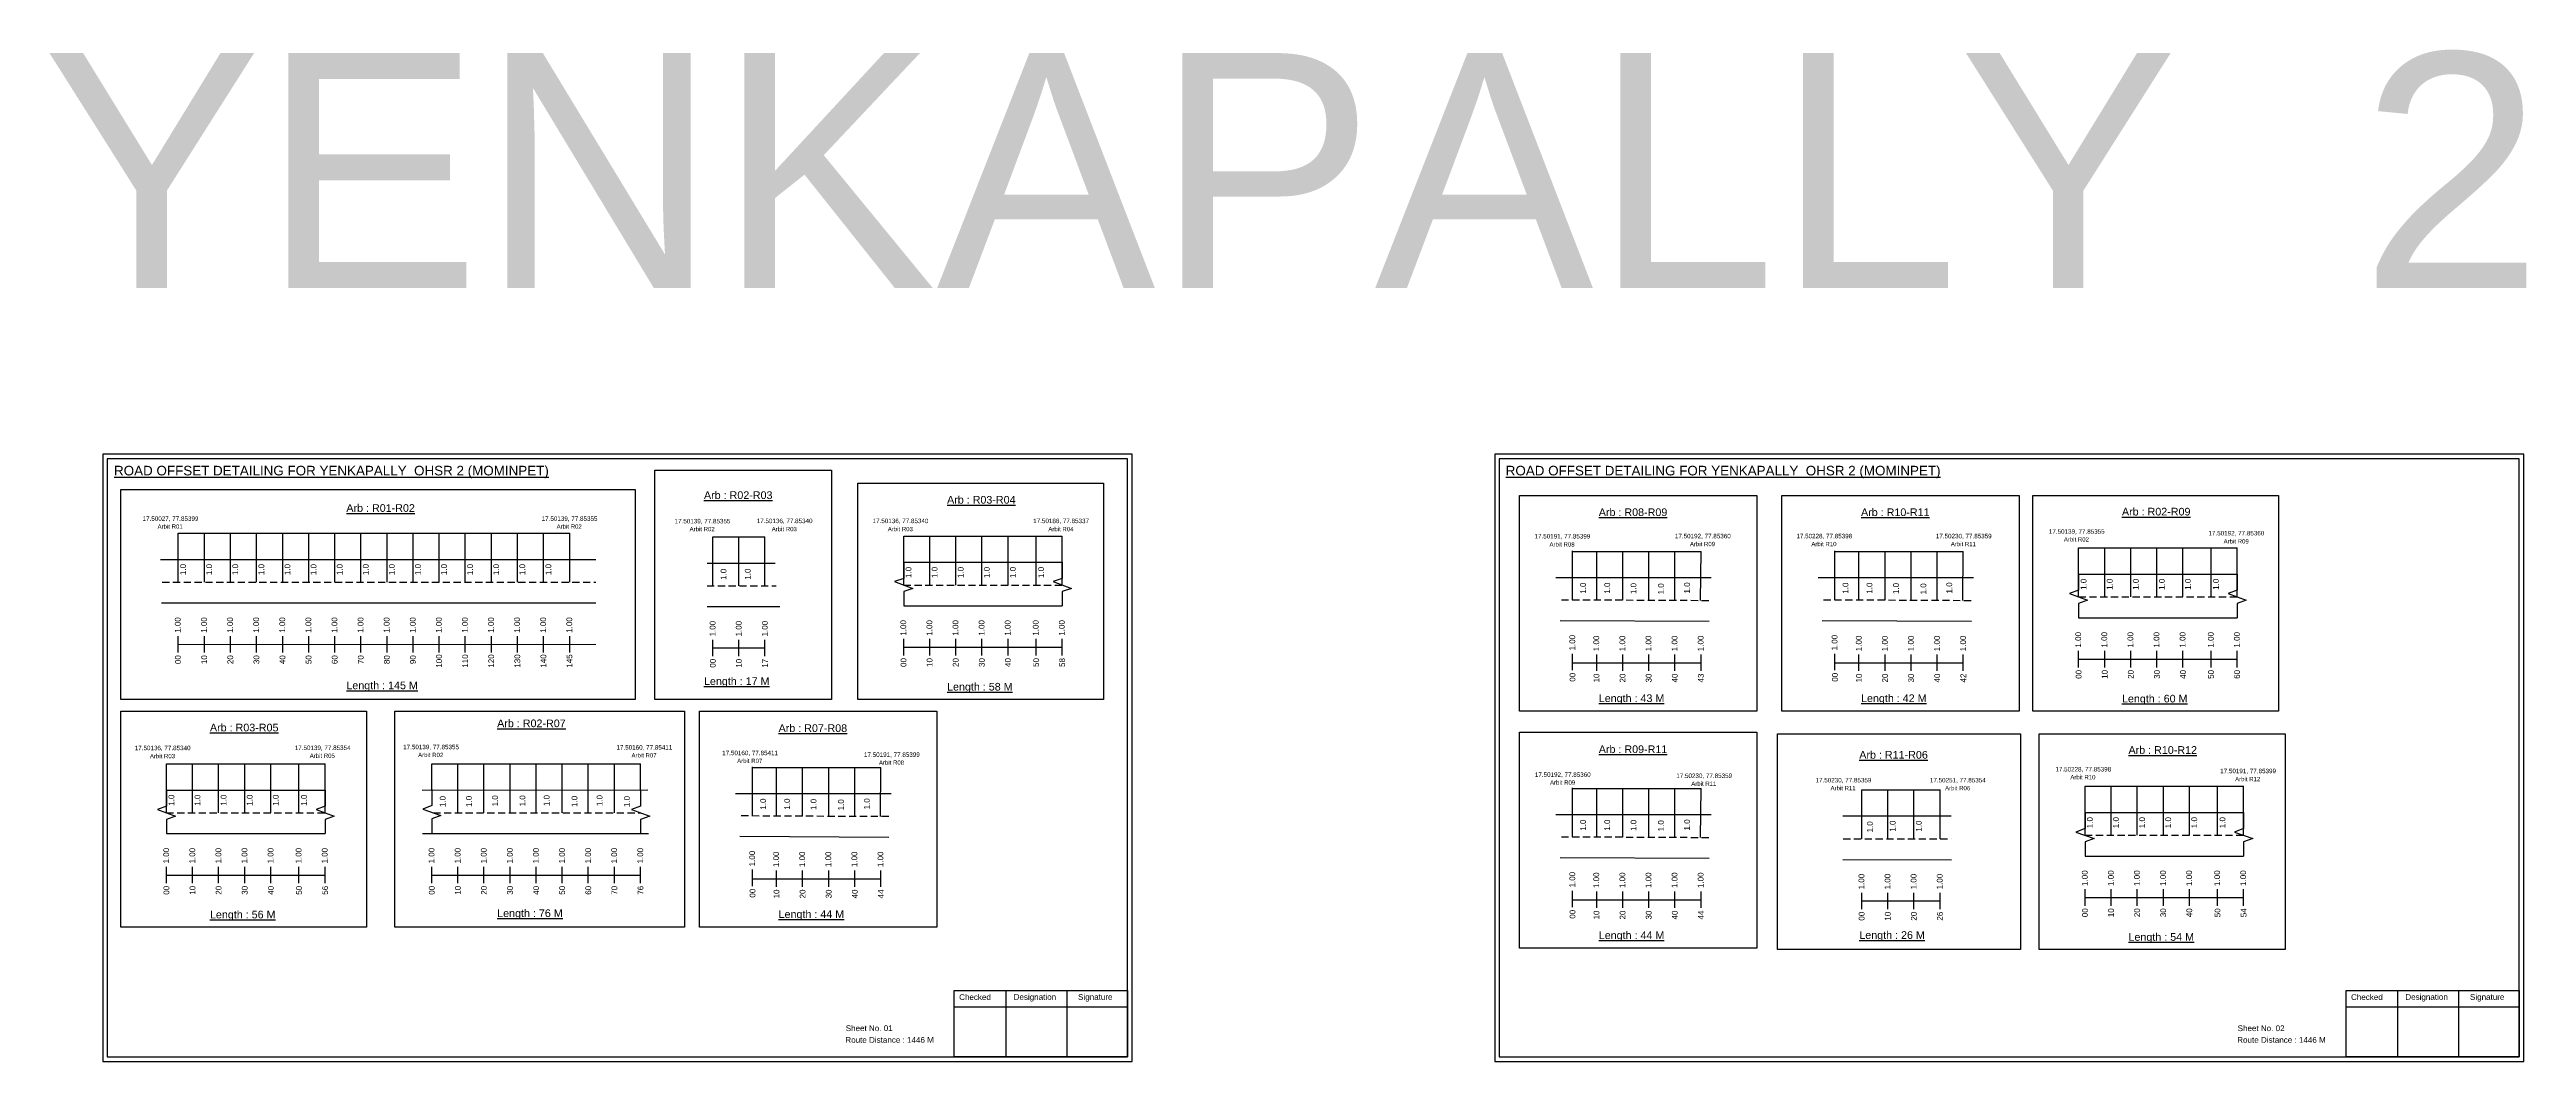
# Model space of a CAD drawing. Header units: inches. Extents: x -117 to 51867, y -12715 to 3423.
# Drawn here: x 45645 to 46936, y -2533 to -2005 of the extents above; entities that cross this region are included whole.
import ezdxf

# ---------------------------------------------------------------- set-up
doc = ezdxf.new("R2010")
doc.units = ezdxf.units.IN
doc.header["$MEASUREMENT"] = 0
doc.linetypes.add('DASHED2', pattern=[0.375, 0.25, -0.125])
doc.layers.add('PDF_Geometry', color=7, linetype='Continuous')
doc.layers.add('PDF_Text', color=5, linetype='Continuous')
doc.styles.add('PDF Arial', font='arial.ttf')
doc.styles.get("Standard").update_dxf_attribs({"font": 'arial.ttf'})

msp = doc.modelspace()

# ---------------------------------------------------------------- linework, layer by layer
at = {"color": 5}
for p, q in [((45712.2, -2257), (45916.2, -2257)), ((45990.8, -2259), (46018, -2259)), ((46090.3, -2258.5), (46172.9, -2258.5)), ((46438.9, -2266.6), (46505.9, -2266.6)), ((46575.7, -2266.6), (46642.6, -2266.6)), ((46702.7, -2264.7), (46785.4, -2264.7)), ((45706, -2377.3), (45788.7, -2377.3)), ((45844.3, -2377.3), (45953.1, -2377.3)), ((46011.5, -2379.2), (46078.4, -2379.2)), ((46438.9, -2390.2), (46505.9, -2390.2)), ((46589.7, -2390.9), (46630.5, -2390.9)), ((46706.1, -2389), (46788.7, -2389))]:
    msp.add_line(p, q, dxfattribs=at)
for p, q in [((45712.2, -2282.6), (45712.2, -2257)), ((45725.8, -2282.6), (45725.8, -2257)), ((45739.4, -2282.6), (45739.4, -2257)), ((45753, -2282.6), (45753, -2257)), ((45766.6, -2282.6), (45766.6, -2257)), ((45780.2, -2282.6), (45780.2, -2257)), ((45793.8, -2282.6), (45793.8, -2257)), ((45807.4, -2282.6), (45807.4, -2257)), ((45821, -2282.6), (45821, -2257)), ((45834.6, -2282.6), (45834.6, -2257)), ((45848.2, -2282.6), (45848.2, -2257)), ((45861.8, -2282.6), (45861.8, -2257)), ((45875.4, -2282.6), (45875.4, -2257)), ((45889, -2282.6), (45889, -2257)), ((45902.6, -2282.6), (45902.6, -2257)), ((45916.2, -2282.6), (45916.2, -2257)), ((45990.8, -2284.5), (45990.8, -2259)), ((46004.4, -2284.5), (46004.4, -2259)), ((46018, -2284.5), (46018, -2259)), ((46090.3, -2284.1), (46090.3, -2258.5)), ((46103.9, -2284.1), (46103.9, -2258.5)), ((46117.5, -2284.1), (46117.5, -2258.5)), ((46131.1, -2284.1), (46131.1, -2258.5)), ((46144.7, -2284.1), (46144.7, -2258.5)), ((46159.3, -2284.1), (46159.3, -2258.5)), ((46172.9, -2284.1), (46172.9, -2258.5)), ((45703, -2270.7), (45929.8, -2270.7)), ((46090.3, -2272.2), (46172.9, -2272.2)), ((46438.9, -2291.8), (46438.9, -2266.3)), ((46451.5, -2291.9), (46451.5, -2266.6)), ((46465.1, -2292), (46465.1, -2266.6)), ((46478.7, -2291.9), (46478.7, -2266.6)), ((46492.3, -2292.1), (46492.3, -2266.6)), ((46505.6, -2292.1), (46505.9, -2266.6)), ((46575.7, -2291.8), (46575.7, -2266.3)), ((46588.2, -2291.9), (46588.2, -2266.6)), ((46601.8, -2292), (46601.8, -2266.6)), ((46615.4, -2291.9), (46615.4, -2266.6)), ((46629, -2292.1), (46629, -2266.6)), ((46642.4, -2292.1), (46642.6, -2266.6)), ((46702.7, -2290.3), (46702.7, -2264.7)), ((46716.3, -2290.3), (46716.3, -2264.7)), ((46729.9, -2290.3), (46729.9, -2264.7)), ((46743.5, -2290.3), (46743.5, -2264.7)), ((46757.1, -2290.3), (46757.1, -2264.7)), ((46771.8, -2290.3), (46771.8, -2264.7)), ((46785.4, -2290.3), (46785.4, -2264.7)), ((45987.8, -2272.6), (46023.3, -2272.6)), ((46511.1, -2280.3), (46430.2, -2280.3)), ((46647.9, -2280.3), (46566.9, -2280.3)), ((46702.7, -2278.4), (46785.4, -2278.4)), ((45703.4, -2293.4), (45929.8, -2293.4)), ((45987.8, -2295.3), (46025.7, -2295.3)), ((46090.3, -2294.9), (46172.9, -2294.9)), ((46432.4, -2302.5), (46510.1, -2302.9)), ((46569.1, -2302.5), (46646.9, -2302.9)), ((46702.7, -2301.1), (46785.4, -2301.1)), ((45706, -2402.9), (45706, -2377.3)), ((45719.6, -2402.9), (45719.6, -2377.3)), ((45733.2, -2402.9), (45733.2, -2377.3)), ((45746.8, -2402.9), (45746.8, -2377.3)), ((45760.4, -2402.9), (45760.4, -2377.3)), ((45775.1, -2402.9), (45775.1, -2377.3)), ((45788.7, -2402.9), (45788.7, -2377.3)), ((45844.3, -2391), (45844.3, -2377.3)), ((45857.9, -2402.9), (45857.9, -2377.3)), ((45871.5, -2402.9), (45871.5, -2377.3)), ((45885.1, -2402.9), (45885.1, -2377.3)), ((45898.7, -2402.9), (45898.7, -2377.3)), ((45912.3, -2402.9), (45912.3, -2377.3)), ((45925.9, -2402.9), (45925.9, -2377.3)), ((45939.5, -2402.9), (45939.5, -2377.3)), ((45953.1, -2391), (45953.1, -2377.3)), ((46011.5, -2404.5), (46011.5, -2378.9)), ((46024, -2404.5), (46024, -2379.2)), ((46037.6, -2404.6), (46037.6, -2379.2)), ((46051.2, -2404.5), (46051.2, -2379.2)), ((46064.8, -2404.8), (46064.8, -2379.2)), ((46078.2, -2404.7), (46078.4, -2379.2)), ((45706, -2391), (45788.7, -2391)), ((45839.3, -2391), (45957, -2390.9)), ((46083.7, -2392.9), (46002.7, -2392.9)), ((46438.9, -2415.4), (46438.9, -2389.9)), ((46451.5, -2415.5), (46451.5, -2390.2)), ((46465.1, -2415.5), (46465.1, -2390.2)), ((46478.7, -2415.5), (46478.7, -2390.2)), ((46492.3, -2415.7), (46492.3, -2390.2)), ((46505.6, -2415.7), (46505.9, -2390.2)), ((46589.7, -2416.4), (46589.7, -2390.9)), ((46603.3, -2416.4), (46603.3, -2390.9)), ((46616.9, -2416.4), (46616.9, -2390.9)), ((46630.5, -2416.4), (46630.5, -2390.9)), ((46706.1, -2414.6), (46706.1, -2389)), ((46719.7, -2414.6), (46719.7, -2389)), ((46733.3, -2414.6), (46733.3, -2389)), ((46746.9, -2414.6), (46746.9, -2389)), ((46760.5, -2414.6), (46760.5, -2389)), ((46775.1, -2414.6), (46775.1, -2389)), ((46788.7, -2414.6), (46788.7, -2389)), ((45706, -2413.7), (45788.7, -2413.7)), ((45839.5, -2413.7), (45957.3, -2413.7)), ((46511.1, -2403.9), (46430.2, -2403.9)), ((46579.8, -2404.5), (46636.3, -2404.5)), ((46706.1, -2402.7), (46788.7, -2402.7)), ((46004.9, -2415.1), (46082.6, -2415.5)), ((46432.4, -2426.1), (46510.1, -2426.5)), ((46706.1, -2425.4), (46788.7, -2425.4)), ((46579.8, -2427.2), (46636.5, -2427.3))]:
    msp.add_line(p, q)
at = {"linetype": 'DASHED2', "ltscale": 15}
for p, q in [((45703.8, -2282.5), (45929.8, -2282.6)), ((45987.8, -2284.5), (46023.8, -2284.5)), ((46090.3, -2284.1), (46172.9, -2284.1)), ((46433.1, -2291.7), (46511.4, -2292.1)), ((46569.8, -2291.7), (46648.1, -2292.1)), ((46702.7, -2290.3), (46785.4, -2290.3)), ((45706, -2402.9), (45788.7, -2402.9)), ((45845.1, -2402.9), (45953.1, -2402.9)), ((46005.6, -2404.3), (46083.9, -2404.7)), ((46433.1, -2415.3), (46511.4, -2415.7)), ((46580, -2416.4), (46636.3, -2416.4)), ((46706.1, -2414.6), (46788.7, -2414.6))]:
    msp.add_line(p, q, dxfattribs=at)
at = {"color": 217, "true_color": 0x93278f}
for p, q in [((45712.1, -2319.3), (45712.1, -2310.7)), ((45725.8, -2319.3), (45725.8, -2310.7)), ((45739.4, -2319.3), (45739.4, -2310.7)), ((45753, -2319.3), (45753, -2310.7)), ((45766.6, -2319.3), (45766.6, -2310.7)), ((45780.2, -2319.3), (45780.2, -2310.7)), ((45793.8, -2319.3), (45793.8, -2310.7)), ((45807.4, -2319.3), (45807.4, -2310.7)), ((45821, -2319.3), (45821, -2310.7)), ((45834.6, -2319.3), (45834.6, -2310.7)), ((45848.2, -2319.3), (45848.2, -2310.7)), ((45861.8, -2319.3), (45861.8, -2310.7)), ((45875.4, -2319.3), (45875.4, -2310.7)), ((45889, -2319.3), (45889, -2310.7)), ((45902.6, -2319.3), (45902.6, -2310.7)), ((45916.2, -2319.3), (45916.2, -2310.7)), ((45712.2, -2315), (45929.8, -2314.9)), ((45990.8, -2321.2), (45990.8, -2312.6)), ((45990.8, -2316.9), (46018, -2316.9)), ((46004.4, -2321.2), (46004.4, -2312.6)), ((46018, -2321.2), (46018, -2312.6)), ((46090.3, -2320.8), (46090.3, -2312.2)), ((46090.3, -2316.5), (46172.9, -2316.5)), ((46103.9, -2320.8), (46103.9, -2312.2)), ((46117.5, -2320.8), (46117.5, -2312.2)), ((46131.1, -2320.8), (46131.1, -2312.2)), ((46144.7, -2320.8), (46144.7, -2312.2)), ((46159.3, -2320.8), (46159.3, -2312.2)), ((46172.9, -2320.8), (46172.9, -2312.2)), ((46438.9, -2328.5), (46438.9, -2319.9)), ((46451.5, -2328.8), (46451.5, -2320.3)), ((46465.1, -2328.8), (46465.1, -2320.3)), ((46478.7, -2328.8), (46478.7, -2320.3)), ((46492.3, -2328.8), (46492.3, -2320.3)), ((46505.9, -2328.8), (46505.9, -2320.3)), ((46575.7, -2328.5), (46575.7, -2319.9)), ((46588.2, -2328.8), (46588.2, -2320.3)), ((46601.8, -2328.8), (46601.8, -2320.3)), ((46615.4, -2328.8), (46615.4, -2320.3)), ((46629, -2328.8), (46629, -2320.3)), ((46642.6, -2328.8), (46642.6, -2320.3)), ((46702.7, -2327), (46702.7, -2318.4)), ((46702.7, -2322.7), (46785.4, -2322.7)), ((46716.3, -2327), (46716.3, -2318.4)), ((46729.9, -2327), (46729.9, -2318.4)), ((46743.5, -2327), (46743.5, -2318.4)), ((46757.1, -2327), (46757.1, -2318.4)), ((46771.8, -2327), (46771.8, -2318.4)), ((46785.4, -2327), (46785.4, -2318.4)), ((46438.9, -2324.6), (46505.9, -2324.6)), ((46575.7, -2324.6), (46642.6, -2324.6)), ((45706, -2439.6), (45706, -2431)), ((45706, -2435.3), (45788.7, -2435.3)), ((45719.6, -2439.6), (45719.6, -2431)), ((45733.2, -2439.6), (45733.2, -2431)), ((45746.8, -2439.6), (45746.8, -2431)), ((45760.4, -2439.6), (45760.4, -2431)), ((45775.1, -2439.6), (45775.1, -2431)), ((45788.7, -2439.6), (45788.7, -2431)), ((45844.3, -2439.6), (45844.3, -2431)), ((45844.3, -2435.3), (45953.1, -2435.3)), ((45857.9, -2439.6), (45857.9, -2431)), ((45871.5, -2439.6), (45871.5, -2431)), ((45885.1, -2439.6), (45885.1, -2431)), ((45898.7, -2439.6), (45898.7, -2431)), ((45912.3, -2439.6), (45912.3, -2431)), ((45925.9, -2439.6), (45925.9, -2431)), ((45939.5, -2439.6), (45939.5, -2431)), ((45953.1, -2439.6), (45953.1, -2431)), ((46011.5, -2441.1), (46011.5, -2432.5)), ((46011.5, -2437.2), (46078.4, -2437.2)), ((46024, -2441.5), (46024, -2432.9)), ((46037.6, -2441.5), (46037.6, -2432.9)), ((46051.2, -2441.5), (46051.2, -2432.9)), ((46064.8, -2441.5), (46064.8, -2432.9)), ((46078.4, -2441.5), (46078.4, -2432.9)), ((46438.9, -2452), (46438.9, -2443.5)), ((46438.9, -2448.2), (46505.9, -2448.2)), ((46451.5, -2452.4), (46451.5, -2443.9)), ((46465.1, -2452.4), (46465.1, -2443.9)), ((46478.7, -2452.4), (46478.7, -2443.9)), ((46492.3, -2452.4), (46492.3, -2443.9)), ((46505.9, -2452.4), (46505.9, -2443.9)), ((46589.7, -2453.1), (46589.7, -2444.6)), ((46589.7, -2448.8), (46630.5, -2448.8)), ((46603.3, -2453.1), (46603.3, -2444.6)), ((46616.9, -2453.1), (46616.9, -2444.6)), ((46630.5, -2453.1), (46630.5, -2444.6)), ((46706.1, -2451.3), (46706.1, -2442.7)), ((46706.1, -2447), (46788.7, -2447)), ((46719.7, -2451.3), (46719.7, -2442.7)), ((46733.3, -2451.3), (46733.3, -2442.7)), ((46746.9, -2451.3), (46746.9, -2442.7)), ((46760.5, -2451.3), (46760.5, -2442.7)), ((46775.1, -2451.3), (46775.1, -2442.7)), ((46788.7, -2451.3), (46788.7, -2442.7))]:
    msp.add_line(p, q, dxfattribs=at)
for points in [[(45960.6, -2224.1), (46052.6, -2224.1), (46052.6, -2343.7), (45960.6, -2343.7)], [(46066.4, -2231), (46194.5, -2231), (46194.5, -2343.7), (46066.4, -2343.7)], [(45682.2, -2234.2), (45950.3, -2234.2), (45950.3, -2343.7), (45682.2, -2343.7)], [(46411.2, -2237.3), (46535, -2237.3), (46535, -2349.9), (46411.2, -2349.9)], [(46548, -2237.3), (46671.8, -2237.3), (46671.8, -2349.9), (46548, -2349.9)], [(46678.8, -2237.3), (46806.9, -2237.3), (46806.9, -2349.9), (46678.8, -2349.9)], [(45682.2, -2349.9), (45810.3, -2349.9), (45810.3, -2462.5), (45682.2, -2462.5)], [(45825.1, -2349.9), (45976, -2349.9), (45976, -2462.5), (45825.1, -2462.5)], [(45983.8, -2349.9), (46107.6, -2349.9), (46107.6, -2462.5), (45983.8, -2462.5)], [(46411.2, -2360.8), (46535, -2360.8), (46535, -2473.5), (46411.2, -2473.5)], [(46545.8, -2361.6), (46672.5, -2361.6), (46672.5, -2474.2), (46545.8, -2474.2)], [(46682.2, -2361.6), (46810.3, -2361.6), (46810.3, -2474.2), (46682.2, -2474.2)]]:
    msp.add_lwpolyline(points, close=True)
at = {"linetype": 'Continuous'}
for points in [[(46090.3, -2272.2), (46090.3, -2280.6), (46085.5, -2282.3), (46095, -2285.8), (46090.3, -2287.5), (46090.3, -2294.9)], [(46172.9, -2272.2), (46172.9, -2280.6), (46168.2, -2282.3), (46177.7, -2285.8), (46172.9, -2287.5), (46172.9, -2294.9)], [(46702.7, -2278.4), (46702.7, -2286.8), (46698, -2288.5), (46707.4, -2292), (46702.7, -2293.7), (46702.7, -2301.1)], [(46785.4, -2278.4), (46785.4, -2286.8), (46780.6, -2288.5), (46790.1, -2292), (46785.4, -2293.7), (46785.4, -2301.1)], [(45706, -2391), (45706, -2399.4), (45701.3, -2401.1), (45710.8, -2404.6), (45706, -2406.3), (45706, -2413.7)], [(45788.7, -2391), (45788.7, -2399.4), (45784, -2401.1), (45793.4, -2404.6), (45788.7, -2406.3), (45788.7, -2413.7)], [(45844.3, -2390.7), (45844.3, -2399.1), (45839.6, -2400.9), (45849.1, -2404.3), (45844.3, -2406), (45844.3, -2413.4)], [(45953.1, -2391), (45953.1, -2399.4), (45948.4, -2401.1), (45957.9, -2404.6), (45953.1, -2406.3), (45953.1, -2413.7)], [(46706.1, -2402.7), (46706.1, -2411.1), (46701.3, -2412.9), (46710.8, -2416.3), (46706.1, -2418), (46706.1, -2425.4)], [(46788.7, -2402.7), (46788.7, -2411.1), (46784, -2412.9), (46793.5, -2416.3), (46788.7, -2418), (46788.7, -2425.4)]]:
    msp.add_lwpolyline(points, dxfattribs=at)
at = {"layer": 'PDF_Geometry'}
for points in [[(45672.9, -2215.8), (45672.9, -2532.5), (46209.3, -2532.5), (46209.3, -2215.8)], [(45675.2, -2218.2), (45675.2, -2530.1), (46206.9, -2530.1), (46206.9, -2218.2)], [(46398.4, -2215.8), (46398.4, -2532.5), (46934.8, -2532.5), (46934.8, -2215.8)], [(46400.7, -2218.2), (46400.7, -2530.1), (46932.4, -2530.1), (46932.4, -2218.2)]]:
    msp.add_lwpolyline(points, close=True, dxfattribs=at)
at = {"layer": 'PDF_Geometry', "color": 242, "true_color": 0xcc1f26}
for points in [[(46206.9, -2530.2), (46116.6, -2530.2), (46116.6, -2495.6), (46206.9, -2495.6)], [(46932.4, -2530.2), (46842.1, -2530.2), (46842.1, -2495.6), (46932.4, -2495.6)]]:
    msp.add_lwpolyline(points, close=True, dxfattribs=at)
for points in [[(46116.6, -2504), (46206.9, -2504)], [(46143.6, -2495.6), (46143.6, -2530.2)], [(46175.3, -2495.6), (46175.3, -2530.2)], [(46842.1, -2504), (46932.4, -2504)], [(46869, -2495.6), (46869, -2530.2)], [(46900.8, -2495.6), (46900.8, -2530.2)]]:
    msp.add_lwpolyline(points, dxfattribs=at)

# ---------------------------------------------------------------- texts
for s, height, p in [('YENKAPALLY  2', 122.535, (45641.3, -2129.2)), ('Sheet No. 01', 3, (46060.1, -2516.7)), ('Sheet No. 02', 3, (46785.6, -2516.7)), ('Route Distance : 1446 M', 3, (46059.9, -2522.8)), ('Route Distance : 1446 M', 3, (46785.4, -2522.8))]:
    msp.add_text(s, height=height).set_placement(p)
at = {"color": 242, "true_color": 0xcd2027}
for s, height, p in [('%%UROAD OFFSET DETAILING FOR YENKAPALLY  OHSR 2 (MOMINPET)', 5, (45678.7, -2226.9)), ('%%UROAD OFFSET DETAILING FOR YENKAPALLY  OHSR 2 (MOMINPET)', 5, (46404.1, -2226.9)), ('%%UArb : R01-R02', 4, (45799.8, -2245.9)), ('%%UArb : R02-R03', 4, (45986.2, -2239.2)), ('%%UArb : R03-R04', 4, (46112.9, -2241.6)), ('%%UArb : R08-R09', 4, (46452.6, -2248.1)), ('%%UArb : R10-R11', 4, (46589.3, -2248.1)), ('%%UArb : R02-R09', 4, (46725.3, -2247.8)), ('%%ULength : 145 M', 4, (45799.8, -2338.4)), ('%%ULength : 17 M', 4, (45986.2, -2336.2)), ('%%ULength : 58 M', 4, (46112.9, -2339.1)), ('%%ULength : 43 M', 4, (46452.6, -2345.1)), ('%%ULength : 42 M', 4, (46589.3, -2345.1)), ('%%ULength : 60 M', 4, (46725.3, -2345.3)), ('%%UArb : R03-R05', 4, (45728.7, -2360.4)), ('%%UArb : R02-R07', 4, (45878.4, -2358.2)), ('%%UArb : R07-R08', 4, (46025.1, -2360.7)), ('%%UArb : R09-R11', 4, (46452.6, -2371.7)), ('%%UArb : R11-R06', 4, (46588.4, -2374.6)), ('%%UArb : R10-R12', 4, (46728.7, -2372.1)), ('%%ULength : 56 M', 4, (45728.7, -2457.9)), ('%%ULength : 76 M', 4, (45878.4, -2457.2)), ('%%ULength : 44 M', 4, (46025.1, -2457.7)), ('%%ULength : 44 M', 4, (46452.6, -2468.7)), ('%%ULength : 26 M', 4, (46588.4, -2468.6)), ('%%ULength : 54 M', 4, (46728.7, -2469.6))]:
    msp.add_text(s, height=height, dxfattribs=at).set_placement(p)
at = {"color": 5}
for s, height, p in [('17.50027, 77.85399', 2.34, (45693.6, -2250.6)), ('Arbit R01', 2.25, (45701.4, -2254.7)), ('17.50139, 77.85355', 2.34, (45901.6, -2250.6)), ('Arbit R02', 2.25, (45909.4, -2254.7)), ('17.50139, 77.85355', 2.34, (45970.9, -2251.9)), ('Arbit R02', 2.25, (45978.7, -2256)), ('17.50136, 77.85340', 2.34, (46013.7, -2251.8)), ('Arbit R03', 2.25, (46021.5, -2256)), ('17.50136, 77.85340', 2.34, (46074.1, -2251.8)), ('Arbit R03', 2.25, (46082, -2256)), ('17.50186, 77.85337', 2.34, (46157.8, -2251.8)), ('Arbit R04', 2.25, (46165.7, -2256)), ('17.50191, 77.85399', 2.34, (46419.1, -2259.8)), ('17.50192, 77.85360', 2.34, (46492.3, -2259.7)), ('17.50228, 77.85398', 2.34, (46555.6, -2259.7)), ('17.50230, 77.85359', 2.34, (46628.3, -2259.7)), ('17.50139, 77.85355', 2.34, (46687.2, -2257.3)), ('Arbit R02', 2.25, (46695, -2261.4)), ('17.50192, 77.85360', 2.34, (46770.4, -2258.2)), ('Arbit R08', 2.25, (46426.9, -2264)), ('Arbit R09', 2.25, (46500.1, -2263.8)), ('Arbit R10', 2.25, (46563.4, -2263.8)), ('Arbit R11', 2.25, (46636.1, -2263.8)), ('Arbit R09', 2.25, (46778.3, -2262.4)), ('17.50136, 77.85340', 2.34, (45689.5, -2370.2)), ('Arbit R03', 2.25, (45697.4, -2374.4)), ('17.50139, 77.85354', 2.34, (45772.9, -2370.1)), ('Arbit R05', 2.25, (45780.7, -2374.2)), ('17.50139, 77.85355', 2.34, (45829.4, -2369.7)), ('Arbit R02', 2.25, (45837.2, -2373.8)), ('17.50160, 77.85411', 2.34, (45940.6, -2369.9)), ('Arbit R07', 2.25, (45948.4, -2374)), ('17.50160, 77.85411', 2.34, (45995.7, -2372.8)), ('Arbit R07', 2.25, (46003.5, -2376.9)), ('17.50191, 77.85399', 2.34, (46069.6, -2373.7)), ('Arbit R08', 2.25, (46077.4, -2377.8)), ('17.50192, 77.85360', 2.34, (46419.3, -2384.1)), ('Arbit R09', 2.25, (46427.2, -2388.2)), ('17.50230, 77.85359', 2.34, (46493, -2384.7)), ('Arbit R11', 2.25, (46500.8, -2388.8)), ('17.50230, 77.85359', 2.34, (46565.6, -2387)), ('17.50251, 77.85354', 2.34, (46625.2, -2387)), ('17.50228, 77.85398', 2.34, (46690.6, -2381.3)), ('Arbit R10', 2.25, (46698.4, -2385.4)), ('17.50191, 77.85399', 2.34, (46776.5, -2382.2)), ('Arbit R12', 2.25, (46784.3, -2386.4)), ('Arbit R11', 2.25, (46573.4, -2391.1)), ('Arbit R06', 2.25, (46633.1, -2391.1))]:
    msp.add_text(s, height=height, dxfattribs=at).set_placement(p)
for p in [(45716.2, -2278.9), (45729.8, -2278.9), (45743.4, -2278.9), (45757, -2278.9), (45770.6, -2278.9), (45784.2, -2278.9), (45797.8, -2278.9), (45811.4, -2278.9), (45825, -2278.9), (45838.6, -2278.9), (45852.2, -2278.9), (45865.8, -2278.9), (45879.4, -2278.9), (45893, -2278.9), (45906.6, -2278.9), (45997.9, -2281.4), (46010.5, -2281.3), (46094.3, -2280.4), (46107.9, -2280.4), (46121.5, -2280.4), (46135.1, -2280.4), (46148.7, -2280.4), (46163.4, -2280.4), (46445.9, -2288.6), (46458.5, -2288.6), (46472.2, -2288.8), (46486.5, -2289), (46500.1, -2288.5), (46582.7, -2288.6), (46595.2, -2288.6), (46609, -2288.8), (46623.3, -2289), (46636.8, -2288.5), (46706.8, -2286.6), (46720.4, -2286.6), (46734, -2286.6), (46747.6, -2286.6), (46761.2, -2286.6), (46775.8, -2286.6), (45710.1, -2399.2), (45723.7, -2399.2), (45737.3, -2399.2), (45750.9, -2399.2), (45764.5, -2399.2), (45779.2, -2399.2), (45851.5, -2399.9), (45865.2, -2399.8), (45878.8, -2399.5), (45893.1, -2399.5), (45905.7, -2399.4), (45920.2, -2399.8), (45933.3, -2399.4), (45947.5, -2399.9), (46018.5, -2401.2), (46031, -2401.2), (46044.8, -2401.4), (46059.1, -2401.6), (46072.6, -2401.1), (46445.9, -2412.2), (46458.5, -2412.2), (46472.2, -2412.3), (46486.5, -2412.5), (46500.1, -2412.1), (46595.4, -2413.1), (46607.3, -2412.7), (46620.9, -2412.7), (46710.1, -2410.9), (46723.7, -2410.9), (46737.3, -2410.9), (46750.9, -2410.9), (46764.5, -2410.9), (46779.2, -2410.9)]:
    msp.add_text('1.0', height=3, rotation=90).set_placement(p)
at = {"color": 217, "true_color": 0x93278f}
for s, p in [('1.00', (45713.4, -2309)), ('1.00', (45727.1, -2309)), ('1.00', (45740.7, -2309)), ('1.00', (45754.3, -2309)), ('1.00', (45767.9, -2309)), ('1.00', (45781.5, -2309)), ('1.00', (45795.1, -2309)), ('1.00', (45808.7, -2309)), ('1.00', (45822.3, -2309)), ('1.00', (45835.9, -2309)), ('1.00', (45849.5, -2309)), ('1.00', (45863.1, -2309)), ('1.00', (45876.7, -2309)), ('1.00', (45890.3, -2309)), ('1.00', (45903.9, -2309)), ('1.00', (45917.5, -2309)), ('1.00', (45992.2, -2310.9)), ('1.00', (46005.8, -2310.9)), ('1.00', (46019.4, -2310.9)), ('1.00', (46091.6, -2310.5)), ('1.00', (46105.2, -2310.5)), ('1.00', (46118.8, -2310.5)), ('1.00', (46132.4, -2310.5)), ('1.00', (46146, -2310.5)), ('1.00', (46160.6, -2310.5)), ('1.00', (46174.2, -2310.5)), ('1.00', (46440.3, -2318.2)), ('1.00', (46452.8, -2318.6)), ('1.00', (46466.4, -2318.6)), ('1.00', (46480, -2318.6)), ('1.00', (46493.6, -2318.6)), ('1.00', (46507.2, -2318.6)), ('1.00', (46577, -2318.2)), ('1.00', (46589.6, -2318.6)), ('1.00', (46603.2, -2318.6)), ('1.00', (46616.8, -2318.6)), ('1.00', (46630.4, -2318.6)), ('1.00', (46644, -2318.6)), ('1.00', (46704, -2316.7)), ('1.00', (46717.6, -2316.7)), ('1.00', (46731.2, -2316.7)), ('1.00', (46744.8, -2316.7)), ('1.00', (46758.4, -2316.7)), ('1.00', (46773.1, -2316.7)), ('1.00', (46786.7, -2316.7)), ('00', (45713.5, -2325.3)), ('10', (45727.2, -2325.3)), ('20', (45740.8, -2325.3)), ('30', (45754.4, -2325.3)), ('40', (45768, -2325.3)), ('50', (45781.6, -2325.3)), ('60', (45795.2, -2325.3)), ('70', (45808.8, -2325.3)), ('80', (45822.4, -2325.3)), ('90', (45836, -2325.3)), ('100', (45849.6, -2327.2)), ('110', (45863.2, -2327.2)), ('120', (45876.8, -2327.2)), ('130', (45890.4, -2327.2)), ('140', (45904, -2327.2)), ('145', (45917.6, -2327.2)), ('00', (45992.3, -2327.2)), ('10', (46005.9, -2327.2)), ('17', (46019.5, -2327.2)), ('00', (46091.7, -2326.8)), ('10', (46105.3, -2326.8)), ('20', (46118.9, -2326.8)), ('30', (46132.5, -2326.8)), ('40', (46146.1, -2326.8)), ('50', (46160.8, -2326.8)), ('58', (46174.4, -2326.8)), ('00', (46440.4, -2334.5)), ('10', (46452.9, -2334.9)), ('20', (46466.5, -2334.9)), ('30', (46480.1, -2334.9)), ('40', (46493.7, -2334.9)), ('43', (46507.3, -2334.9)), ('00', (46577.2, -2334.5)), ('10', (46589.7, -2334.9)), ('20', (46603.3, -2334.9)), ('30', (46616.9, -2334.9)), ('40', (46630.5, -2334.9)), ('42', (46644.1, -2334.9)), ('00', (46704.2, -2333)), ('10', (46717.8, -2333)), ('20', (46731.4, -2333)), ('30', (46745, -2333)), ('40', (46758.6, -2333)), ('50', (46773.2, -2333)), ('60', (46786.8, -2333)), ('1.00', (45707.4, -2429.3)), ('1.00', (45721, -2429.3)), ('1.00', (45734.6, -2429.3)), ('1.00', (45748.2, -2429.3)), ('1.00', (45761.8, -2429.3)), ('1.00', (45776.4, -2429.3)), ('1.00', (45790, -2429.3)), ('1.00', (45845.7, -2429.3)), ('1.00', (45859.3, -2429.3)), ('1.00', (45872.9, -2429.3)), ('1.00', (45886.5, -2429.3)), ('1.00', (45900.1, -2429.3)), ('1.00', (45913.7, -2429.3)), ('1.00', (45927.3, -2429.3)), ('1.00', (45940.9, -2429.3)), ('1.00', (45954.5, -2429.3)), ('1.00', (46012.8, -2430.8)), ('1.00', (46025.3, -2431.2)), ('1.00', (46038.9, -2431.2)), ('1.00', (46052.5, -2431.2)), ('1.00', (46066.1, -2431.2)), ('1.00', (46079.7, -2431.2)), ('1.00', (46440.3, -2441.8)), ('1.00', (46452.8, -2442.1)), ('1.00', (46466.4, -2442.1)), ('1.00', (46480, -2442.1)), ('1.00', (46493.6, -2442.1)), ('1.00', (46507.2, -2442.1)), ('1.00', (46591, -2442.8)), ('1.00', (46604.6, -2442.8)), ('1.00', (46618.2, -2442.8)), ('1.00', (46631.8, -2442.8)), ('1.00', (46707.4, -2441)), ('1.00', (46721, -2441)), ('1.00', (46734.6, -2441)), ('1.00', (46748.2, -2441)), ('1.00', (46761.8, -2441)), ('1.00', (46776.4, -2441)), ('1.00', (46790, -2441)), ('00', (45707.5, -2445.6)), ('10', (45721.1, -2445.6)), ('20', (45734.7, -2445.6)), ('30', (45748.3, -2445.6)), ('40', (45761.9, -2445.6)), ('50', (45776.6, -2445.6)), ('56', (45790.2, -2445.6)), ('00', (45845.8, -2445.6)), ('10', (45859.4, -2445.6)), ('20', (45873, -2445.6)), ('30', (45886.6, -2445.6)), ('40', (45900.2, -2445.6)), ('50', (45913.8, -2445.6)), ('60', (45927.4, -2445.6)), ('70', (45941, -2445.6)), ('76', (45954.6, -2445.6)), ('00', (46013, -2447.1)), ('10', (46025.5, -2447.5)), ('20', (46039.1, -2447.5)), ('30', (46052.7, -2447.5)), ('40', (46066.3, -2447.5)), ('44', (46079.9, -2447.5)), ('00', (46707.5, -2457.3)), ('10', (46721.1, -2457.3)), ('20', (46734.7, -2457.3)), ('30', (46748.3, -2457.3)), ('40', (46761.9, -2457.3)), ('50', (46776.6, -2457.3)), ('54', (46790.2, -2457.3)), ('00', (46440.4, -2458.1)), ('10', (46452.9, -2458.5)), ('20', (46466.5, -2458.5)), ('30', (46480.1, -2458.5)), ('40', (46493.7, -2458.5)), ('44', (46507.3, -2458.5)), ('00', (46591.1, -2459.1)), ('10', (46604.7, -2459.1)), ('20', (46618.3, -2459.1)), ('26', (46631.9, -2459.1))]:
    msp.add_text(s, height=3, rotation=90, dxfattribs=at).set_placement(p)
at = {"layer": 'PDF_Text', "color": 7, "attachment_point": 7, "style": 'PDF Arial'}
for s, insert, char_height in [('Checked', (46119.2, -2500.5), 3), ('Designation', (46147.6, -2501.3), 3.001), ('Signature', (46181.2, -2501.3), 3), ('Checked', (46844.7, -2500.5), 3), ('Designation', (46873, -2501.3), 3.001), ('Signature', (46906.7, -2501.3), 3)]:
    msp.add_mtext(s, dxfattribs=dict(at, insert=insert, char_height=char_height))

doc.saveas('drawing.dxf')
